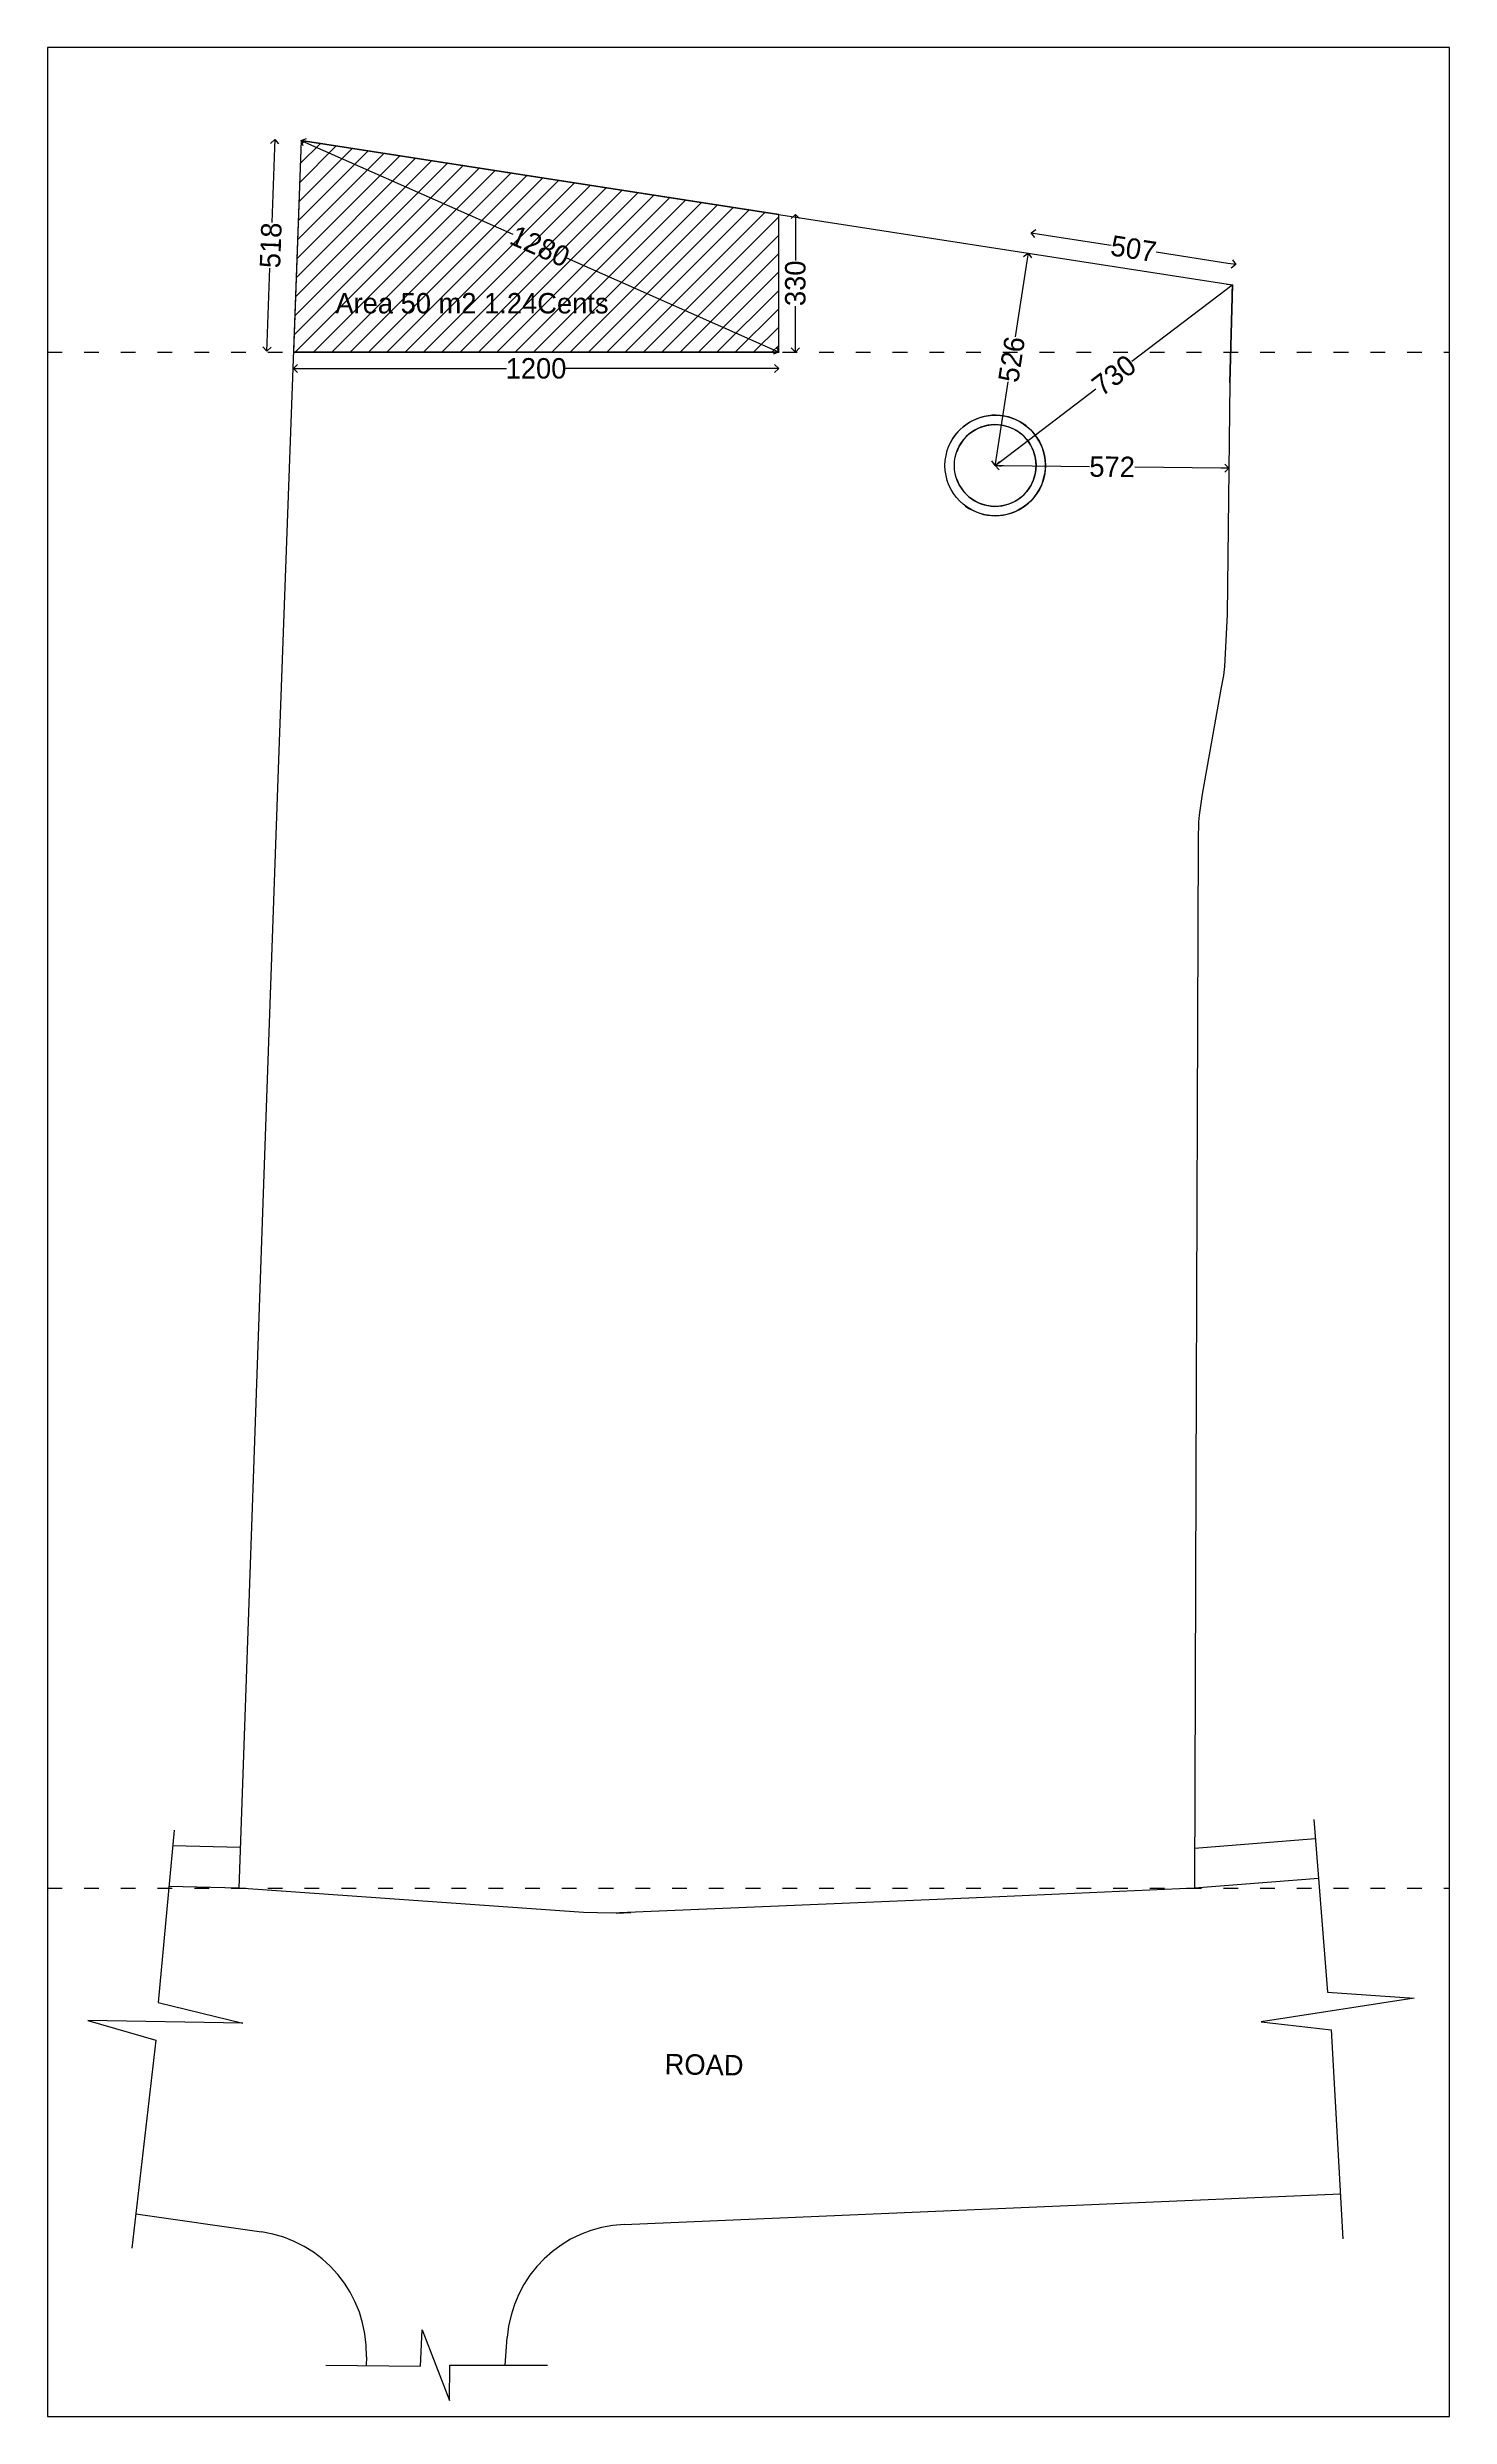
# Model space of a CAD drawing. Header units: inches. Extents: x -706 to 45253, y -3984 to 13819.
# Drawn here: x 41819 to 45253, y 3536 to 9336 of the extents above; entities that cross this region are included whole.
import ezdxf

# ---------------------------------------------------------------- set-up
doc = ezdxf.new("R2010")
doc.units = ezdxf.units.IN
doc.header["$PDMODE"] = 99
doc.header["$PDSIZE"] = 0.2
doc.linetypes.add('ACAD_ISO03W100', pattern=[30, 12, -18])
doc.layers.add('BC-Hatch', color=8, linetype='Continuous')
doc.layers.add('BC-WHITECOLOR', color=7, linetype='Continuous')
doc.styles.add('BC-1IN100-1', font='FreeSans.ttf', dxfattribs={"height": 20})
doc.styles.add('style2', font='FreeSans.ttf')
doc.dimstyles.new('BC-1IN100-1', dxfattribs={"dimtxt": 20, "dimasz": 20, "dimexe": 0.18, "dimexo": 0.0625, "dimgap": 1, "dimtad": 0, "dimtoh": 1, "dimdec": 1, "dimzin": 12, "dimdsep": 46, "dimtxsty": 'BC-1IN100-1', "dimblk": 'OPEN90', "dimcen": 0.09, "dimse1": 1, "dimse2": 1, "dimclrd": 256, "dimclre": 256, "dimclrt": 7, "dimadec": 0, "dimazin": 0, "dimtfac": 1, "dimtdec": 1, "dimtofl": 0, "dimtmove": 1, "dimatfit": 3, "dimldrblk": 'OPEN90', "dimfxl": 0, "dimtolj": 1, "dimtzin": 0, "dimlwd": -1, "dimarcsym": 0})

msp = doc.modelspace()

# ---------------------------------------------------------------- texts
at = {"layer": 'BC-WHITECOLOR', "insert": (42523.81, 8734.42), "char_height": 50, "width": 757.3756, "attachment_point": 1, "style": 'style2'}
msp.add_mtext('{Area 50 m2 1.24Cents}', dxfattribs=at)
at = {"layer": 'BC-WHITECOLOR', "insert": (43330.68, 4424.11), "char_height": 50, "width": 113.9495, "attachment_point": 1, "rotation": 359.020083, "style": 'style2'}
msp.add_mtext('{\\fFreeSans|b0|i0|c0|p18;ROAD}', dxfattribs=at)

# ---------------------------------------------------------------- blocks, each defined once
blk = doc.blocks.new('_Open90')
at = {"color": 0, "linetype": 'ByBlock', "lineweight": -2}
for p, q in [((0, 0), (-1, 0)), ((-0.5, 0.5), (0, 0)), ((0, 0), (-0.5, -0.5))]:
    blk.add_line(p, q, dxfattribs=at)
blk = doc.blocks.new('*D716')
at = {"layer": 'BC-Hatch'}
for p, q in [((43650.4, 8906.5), (43650.4, 8813.9)), ((43650.4, 8609.8), (43650.4, 8702.4))]:
    blk.add_line(p, q, dxfattribs=at)
at = {"layer": 'Defpoints', "color": 0}
for p in [(43609.5, 8926.5), (43650.4, 8926.5), (43609.5, 8589.8)]:
    blk.add_point(p, dxfattribs=at)
at = {"layer": 'BC-Hatch', "xscale": 20, "yscale": 20, "zscale": 20}
for p, rotation in [((43650.4, 8926.5), 90), ((43650.4, 8589.8), 270)]:
    blk.add_blockref('_Open90', p, dxfattribs=dict(at, rotation=rotation))
at = {"layer": 'BC-Hatch', "color": 7, "insert": (43650.4, 8758.2), "char_height": 20, "attachment_point": 5, "rotation": 90, "style": 'BC-1IN100-1'}
blk.add_mtext('\\A1;{\\H2.5x;330}', dxfattribs=at)
blk = doc.blocks.new('*D717')
at = {"layer": 'BC-Hatch'}
for p, q in [((42440.9, 8549.7), (42942.8, 8549.7)), ((43589.5, 8549.7), (43087.6, 8549.7))]:
    blk.add_line(p, q, dxfattribs=at)
at = {"layer": 'Defpoints', "color": 0}
for p in [(42420.9, 8589.8), (43609.5, 8589.8), (43609.5, 8549.7)]:
    blk.add_point(p, dxfattribs=at)
at = {"layer": 'BC-Hatch', "xscale": 20, "yscale": 20, "zscale": 20, "rotation": 180}
blk.add_blockref('_Open90', (42420.9, 8549.7), dxfattribs=at)
at = {"layer": 'BC-Hatch', "xscale": 20, "yscale": 20, "zscale": 20}
blk.add_blockref('_Open90', (43609.5, 8549.7), dxfattribs=at)
at = {"layer": 'BC-Hatch', "color": 7, "insert": (43015.2, 8549.7), "char_height": 20, "attachment_point": 5, "style": 'BC-1IN100-1'}
blk.add_mtext('\\A1;{\\H2.5x;1200}', dxfattribs=at)
blk = doc.blocks.new('*D718')
at = {"layer": 'BC-Hatch'}
for p, q in [((44705.3, 8742), (44474.6, 8566.5)), ((44155.8, 8324.1), (44386.5, 8499.6))]:
    blk.add_line(p, q, dxfattribs=at)
at = {"layer": 'Defpoints', "color": 0}
for p in [(44721.1, 8754.3), (44139.7, 8312.2), (44139.9, 8312)]:
    blk.add_point(p, dxfattribs=at)
at = {"layer": 'BC-Hatch', "xscale": 20, "yscale": 20, "zscale": 20}
for p, rotation in [((44721.2, 8754.1), 37.24890819422119), ((44139.9, 8312), 217.2489081942212)]:
    blk.add_blockref('_Open90', p, dxfattribs=dict(at, rotation=rotation))
at = {"layer": 'BC-Hatch', "color": 7, "insert": (44430.5, 8533.1), "char_height": 20, "attachment_point": 5, "rotation": 37.24891, "style": 'BC-1IN100-1'}
blk.add_mtext('\\A1;{\\H2.5x;730}', dxfattribs=at)
blk = doc.blocks.new('*D720')
at = {"layer": 'BC-Hatch'}
for p, q in [((42374.6, 9090.1), (42367.8, 8907)), ((42356.9, 8612.2), (42363.7, 8795.3))]:
    blk.add_line(p, q, dxfattribs=at)
at = {"layer": 'Defpoints', "color": 0}
for p in [(42440, 9107.7), (42356.2, 8592.2), (42420.9, 8589.8)]:
    blk.add_point(p, dxfattribs=at)
at = {"layer": 'BC-Hatch', "xscale": 20, "yscale": 20, "zscale": 20}
for p, rotation in [((42375.3, 9110.1), 87.88999568099896), ((42356.2, 8592.2), 267.889995680999)]:
    blk.add_blockref('_Open90', p, dxfattribs=dict(at, rotation=rotation))
at = {"layer": 'BC-Hatch', "color": 7, "insert": (42365.8, 8851.1), "char_height": 20, "attachment_point": 5, "rotation": 87.89, "style": 'BC-1IN100-1'}
blk.add_mtext('\\A1;{\\H2.5x;518}', dxfattribs=at)
blk = doc.blocks.new('*D721')
at = {"layer": 'BC-Hatch'}
for p, q in [((44217.3, 8812.1), (44188.7, 8627.1)), ((44142.9, 8331.8), (44171.6, 8516.7))]:
    blk.add_line(p, q, dxfattribs=at)
at = {"layer": 'Defpoints', "color": 0}
for p in [(44220.4, 8831.9), (44220.4, 8831.9), (44139.9, 8312)]:
    blk.add_point(p, dxfattribs=at)
at = {"layer": 'BC-Hatch', "xscale": 20, "yscale": 20, "zscale": 20}
for p, rotation in [((44220.4, 8831.9), 81.19325101255167), ((44139.9, 8312), 261.1932510125517)]:
    blk.add_blockref('_Open90', p, dxfattribs=dict(at, rotation=rotation))
at = {"layer": 'BC-Hatch', "color": 7, "insert": (44180.1, 8571.9), "char_height": 20, "attachment_point": 5, "rotation": 81.19325, "style": 'BC-1IN100-1'}
blk.add_mtext('\\A1;{\\H2.5x;526}', dxfattribs=at)
blk = doc.blocks.new('*D722')
at = {"layer": 'BC-Hatch'}
for p, q in [((44247.9, 8878.5), (44423.4, 8851.3)), ((44709.2, 8806.9), (44533.6, 8834.2))]:
    blk.add_line(p, q, dxfattribs=at)
at = {"layer": 'Defpoints', "color": 0}
for p in [(44220.4, 8831.9), (44729, 8803.8), (44721.2, 8754.1)]:
    blk.add_point(p, dxfattribs=at)
at = {"layer": 'BC-Hatch', "xscale": 20, "yscale": 20, "zscale": 20}
for p, rotation in [((44228.1, 8881.6), 171.1753809317941), ((44729, 8803.8), 351.1753809317942)]:
    blk.add_blockref('_Open90', p, dxfattribs=dict(at, rotation=rotation))
at = {"layer": 'BC-Hatch', "color": 7, "insert": (44478.5, 8842.7), "char_height": 20, "attachment_point": 5, "rotation": 351.17538, "style": 'BC-1IN100-1'}
blk.add_mtext('\\A1;{\\H2.5x;507}', dxfattribs=at)
blk = doc.blocks.new('*D724')
at = {"layer": 'BC-Hatch'}
for p, q in [((42458.3, 9099.6), (42958.5, 8878.1)), ((43591.2, 8597.9), (43091, 8819.4))]:
    blk.add_line(p, q, dxfattribs=at)
at = {"layer": 'Defpoints', "color": 0}
for p in [(42440, 9107.7), (43609.5, 8589.8), (43609.5, 8589.8)]:
    blk.add_point(p, dxfattribs=at)
at = {"layer": 'BC-Hatch', "xscale": 20, "yscale": 20, "zscale": 20}
for p, rotation in [((42440, 9107.7), 156.1153916549593), ((43609.5, 8589.8), 336.1153916549594)]:
    blk.add_blockref('_Open90', p, dxfattribs=dict(at, rotation=rotation))
at = {"layer": 'BC-Hatch', "color": 7, "insert": (43024.8, 8848.7), "char_height": 20, "attachment_point": 5, "rotation": 336.11539, "style": 'BC-1IN100-1'}
blk.add_mtext('\\A1;{\\H2.5x;1280}', dxfattribs=at)
blk = doc.blocks.new('*D725')
at = {"layer": 'BC-Hatch'}
for p, q in [((44159.9, 8311.8), (44370.5, 8309.4)), ((44692.1, 8305.9), (44481.4, 8308.2))]:
    blk.add_line(p, q, dxfattribs=at)
at = {"layer": 'Defpoints', "color": 0}
for p in [(44139.9, 8312), (44712.1, 8305.6), (44712.1, 8305.6)]:
    blk.add_point(p, dxfattribs=at)
at = {"layer": 'BC-Hatch', "xscale": 20, "yscale": 20, "zscale": 20}
for p, rotation in [((44139.9, 8312), 179.3605075903967), ((44712.1, 8305.6), 359.3605075903967)]:
    blk.add_blockref('_Open90', p, dxfattribs=dict(at, rotation=rotation))
at = {"layer": 'BC-Hatch', "color": 7, "insert": (44426, 8308.8), "char_height": 20, "attachment_point": 5, "rotation": 359.36051, "style": 'BC-1IN100-1'}
blk.add_mtext('\\A1;{\\H2.5x;572}', dxfattribs=at)

# ---------------------------------------------------------------- dimensions: what is measured, and where the dimension line sits
at = {"layer": 'BC-Hatch'}
for p1, p2, distance, text, picture, middle in [((42440.01, 9107.68), (42420.93, 8589.82), -64.76, '{\\H2.5x;518}', '*D720', (42365.75, 8851.13)), ((42440.01, 9107.68, 9945.5), (43609.49, 8589.82), 0, '{\\H2.5x;1280}', '*D724', (43024.75, 8848.75)), ((44220.39, 8831.85), (44721.24, 8754.09), 50.34, '{\\H2.5x;507}', '*D722', (44478.54, 8842.72)), ((44139.85, 8312.01), (44220.39, 8831.85, 9945.5), 0, '{\\H2.5x;526}', '*D721', (44180.12, 8571.93)), ((44721.1, 8754.28), (44139.72, 8312.2), 0.23, '{\\H2.5x;730}', '*D718', (44430.55, 8533.05)), ((44139.85, 8312.01), (44712.12, 8305.63), 0, '{\\H2.5x;572}', '*D725', (44425.99, 8308.82))]:
    dim = msp.add_aligned_dim(p1=p1, p2=p2, distance=distance, text=text, dimstyle='BC-1IN100-1', override={"dimtolj": 1}, dxfattribs=at)
    dim.commit()
    dim.dimension.update_dxf_attribs({"geometry": picture, "text_midpoint": middle})
dim = msp.add_linear_dim(base=(43650.4, 8926.5), p1=(43609.49, 8589.82), p2=(43609.49, 8926.5), angle=90, text='{\\H2.5x;330}', dimstyle='BC-1IN100-1', override={"dimtolj": 1}, dxfattribs=at)
dim.commit()
dim.dimension.update_dxf_attribs({"geometry": '*D716', "text_midpoint": (43650.4, 8758.16), "dimtype": 160})
dim = msp.add_linear_dim(base=(43609.49, 8549.73), p1=(42420.93, 8589.82), p2=(43609.49, 8589.82), text='{\\H2.5x;1200}', dimstyle='BC-1IN100-1', override={"dimtolj": 1}, dxfattribs=at)
dim.commit()
dim.dimension.update_dxf_attribs({"geometry": '*D717', "text_midpoint": (43015.21, 8549.73)})

# ---------------------------------------------------------------- hatches: boundary and pattern name
at = {"layer": 'BC-Hatch'}
h = msp.add_hatch(dxfattribs=at)
h.set_pattern_fill('ANSI31', color=256, scale=10, style=0)
h.set_pattern_definition([(45, (6715.436, 0), (-22.45064, 22.45064), [])])
h.paths.add_polyline_path([(43609.49, 8589.82), (43609.49, 8926.5), (42440.01, 9107.68), (42420.93, 8589.82)])
h.paths.add_polyline_path([(42511.31, 8746.92), (43202.63, 8746.92), (43202.63, 8669.52), (42511.31, 8669.52)], flags=24)
h.paths.add_polyline_path([(42966.77, 8906.59), (43106.55, 8844.7), (43082.17, 8789.65), (42942.4, 8851.54)], flags=24)

# ---------------------------------------------------------------- linework, layer by layer
at = {"linetype": 'ACAD_ISO03W100', "ltscale": 3}
for p, q in [((41818.51, 8589.82), (45252.54, 8589.82)), ((41818.51, 4829.18), (45252.54, 4829.18))]:
    msp.add_line(p, q, dxfattribs=at)
msp.add_lwpolyline([(43609.49, 8589.82), (43609.49, 8926.5), (42440.01, 9107.68), (42420.93, 8589.82)], close=True)
at = {"layer": 'BC-Hatch'}
for q in [(43609.49, 8926.5), (42420.93, 8589.82)]:
    msp.add_line((43609.49, 8589.82), q, dxfattribs=at)
at = {"layer": 'BC-WHITECOLOR'}
for p, q in [((42440.01, 9107.68), (42384.15, 7591.52)), ((42440.01, 9107.68, 9945.5), (44721.1, 8754.28, 9945.5)), ((44714.45, 8514.46), (44721.1, 8754.28)), ((44721.1, 8754.28), (44714.45, 8514.46)), ((44714.45, 8514.46), (44708.13, 7947.64)), ((44708.13, 7947.64), (44701.27, 7819.77)), ((44698.41, 7798.46), (44691.84, 7764.24)), ((44701.27, 7819.77), (44698.41, 7798.46)), ((44701.27, 7819.77), (44698.41, 7798.46)), ((44691.84, 7764.24), (44646.67, 7507.31)), ((42384.15, 7591.52), (42355.54, 6763.18)), ((44646.67, 7507.31), (44639.29, 7456.34)), ((44646.67, 7507.31), (44639.29, 7456.34)), ((44637.46, 7439.53), (44636.68, 7396.13)), ((44637.46, 7439.53), (44636.68, 7396.13)), ((44639.29, 7456.34), (44637.46, 7439.53)), ((44639.29, 7456.34), (44637.46, 7439.53)), ((44636.68, 7396.13), (44631.22, 5829.38)), ((42355.54, 6763.18), (42287.55, 4829.18)), ((44631.22, 5829.38), (44627.8, 4829.18)), ((42291.06, 4929.12), (42125.42, 4933.56)), ((44628.13, 4927.7), (44923.72, 4950.94)), ((43131.2, 4769.64), (42287.55, 4829.18)), ((44627.8, 4829.18), (44113.14, 4806.94)), ((43199.71, 4768.11), (43131.2, 4769.64)), ((43842.47, 4795.15), (43199.71, 4768.11)), ((43247.42, 4769.43), (43211.82, 4767.84)), ((44113.14, 4806.94), (43842.47, 4795.15)), ((43231.07, 4006.61), (44985.09, 4080.94)), ((42035.3, 4032.67), (42342.74, 3988.23)), ((42939.55, 3662.07), (42944.62, 3729.39)), ((42599.68, 3682.25), (42599.04, 3660.96))]:
    msp.add_line(p, q, dxfattribs=at)
at = {"layer": 'BC-WHITECOLOR', "ltscale": 0.02}
for p, q in [((42287.55, 4829.18), (42116.23, 4833.77)), ((44931.34, 4853.47), (44627.8, 4829.18))]:
    msp.add_line(p, q, dxfattribs=at)
at = {"layer": 'BC-WHITECOLOR'}
for points in [[(44920.09, 4997.46), (44953.07, 4575.33), (45165.59, 4560.06), (44790.67, 4502.36), (44962.68, 4483.14), (44991.2, 3971.23)], [(42128.93, 4971.61), (42090.1, 4549.98), (42296.99, 4499.01), (41917.71, 4505.5), (42084, 4457.49), (42025.61, 3948.12)], [(42500.4, 3661.8), (42732.05, 3659.84), (42736.3, 3748.71), (42803.57, 3575.06), (42804.3, 3661.93), (43043.07, 3662.17)]]:
    msp.add_lwpolyline(points, dxfattribs=at)
for radius in [123, 100]:
    msp.add_circle((44139.72, 8312.2), radius, dxfattribs=at)
for centre, radius, start, end in [((44139.72, 8312.2), 123, 220.001198, 152.654854), ((44139.72, 8312.2), 100, 199.572538, 160.427462), ((43243.77, 3706.88), 300, 92.426429, 175.696579), ((42299.82, 3691.31), 300, 358.269379, 81.775045)]:
    msp.add_arc(centre, radius, start, end, dxfattribs=at)
at = {"layer": 'Defpoints'}
msp.add_lwpolyline([(41818.51, 9335.67), (41818.51, 3535.98), (45252.54, 3535.98), (45252.54, 9335.67)], close=True, dxfattribs=at)

msp.set_redraw_order([(e.dxf.handle, doc.entitydb.next_handle()) for e in msp.query("TEXT MTEXT ATTDEF DIMENSION ARC_DIMENSION")])  # texts and dimensions are drawn at this point

doc.saveas('drawing.dxf')
